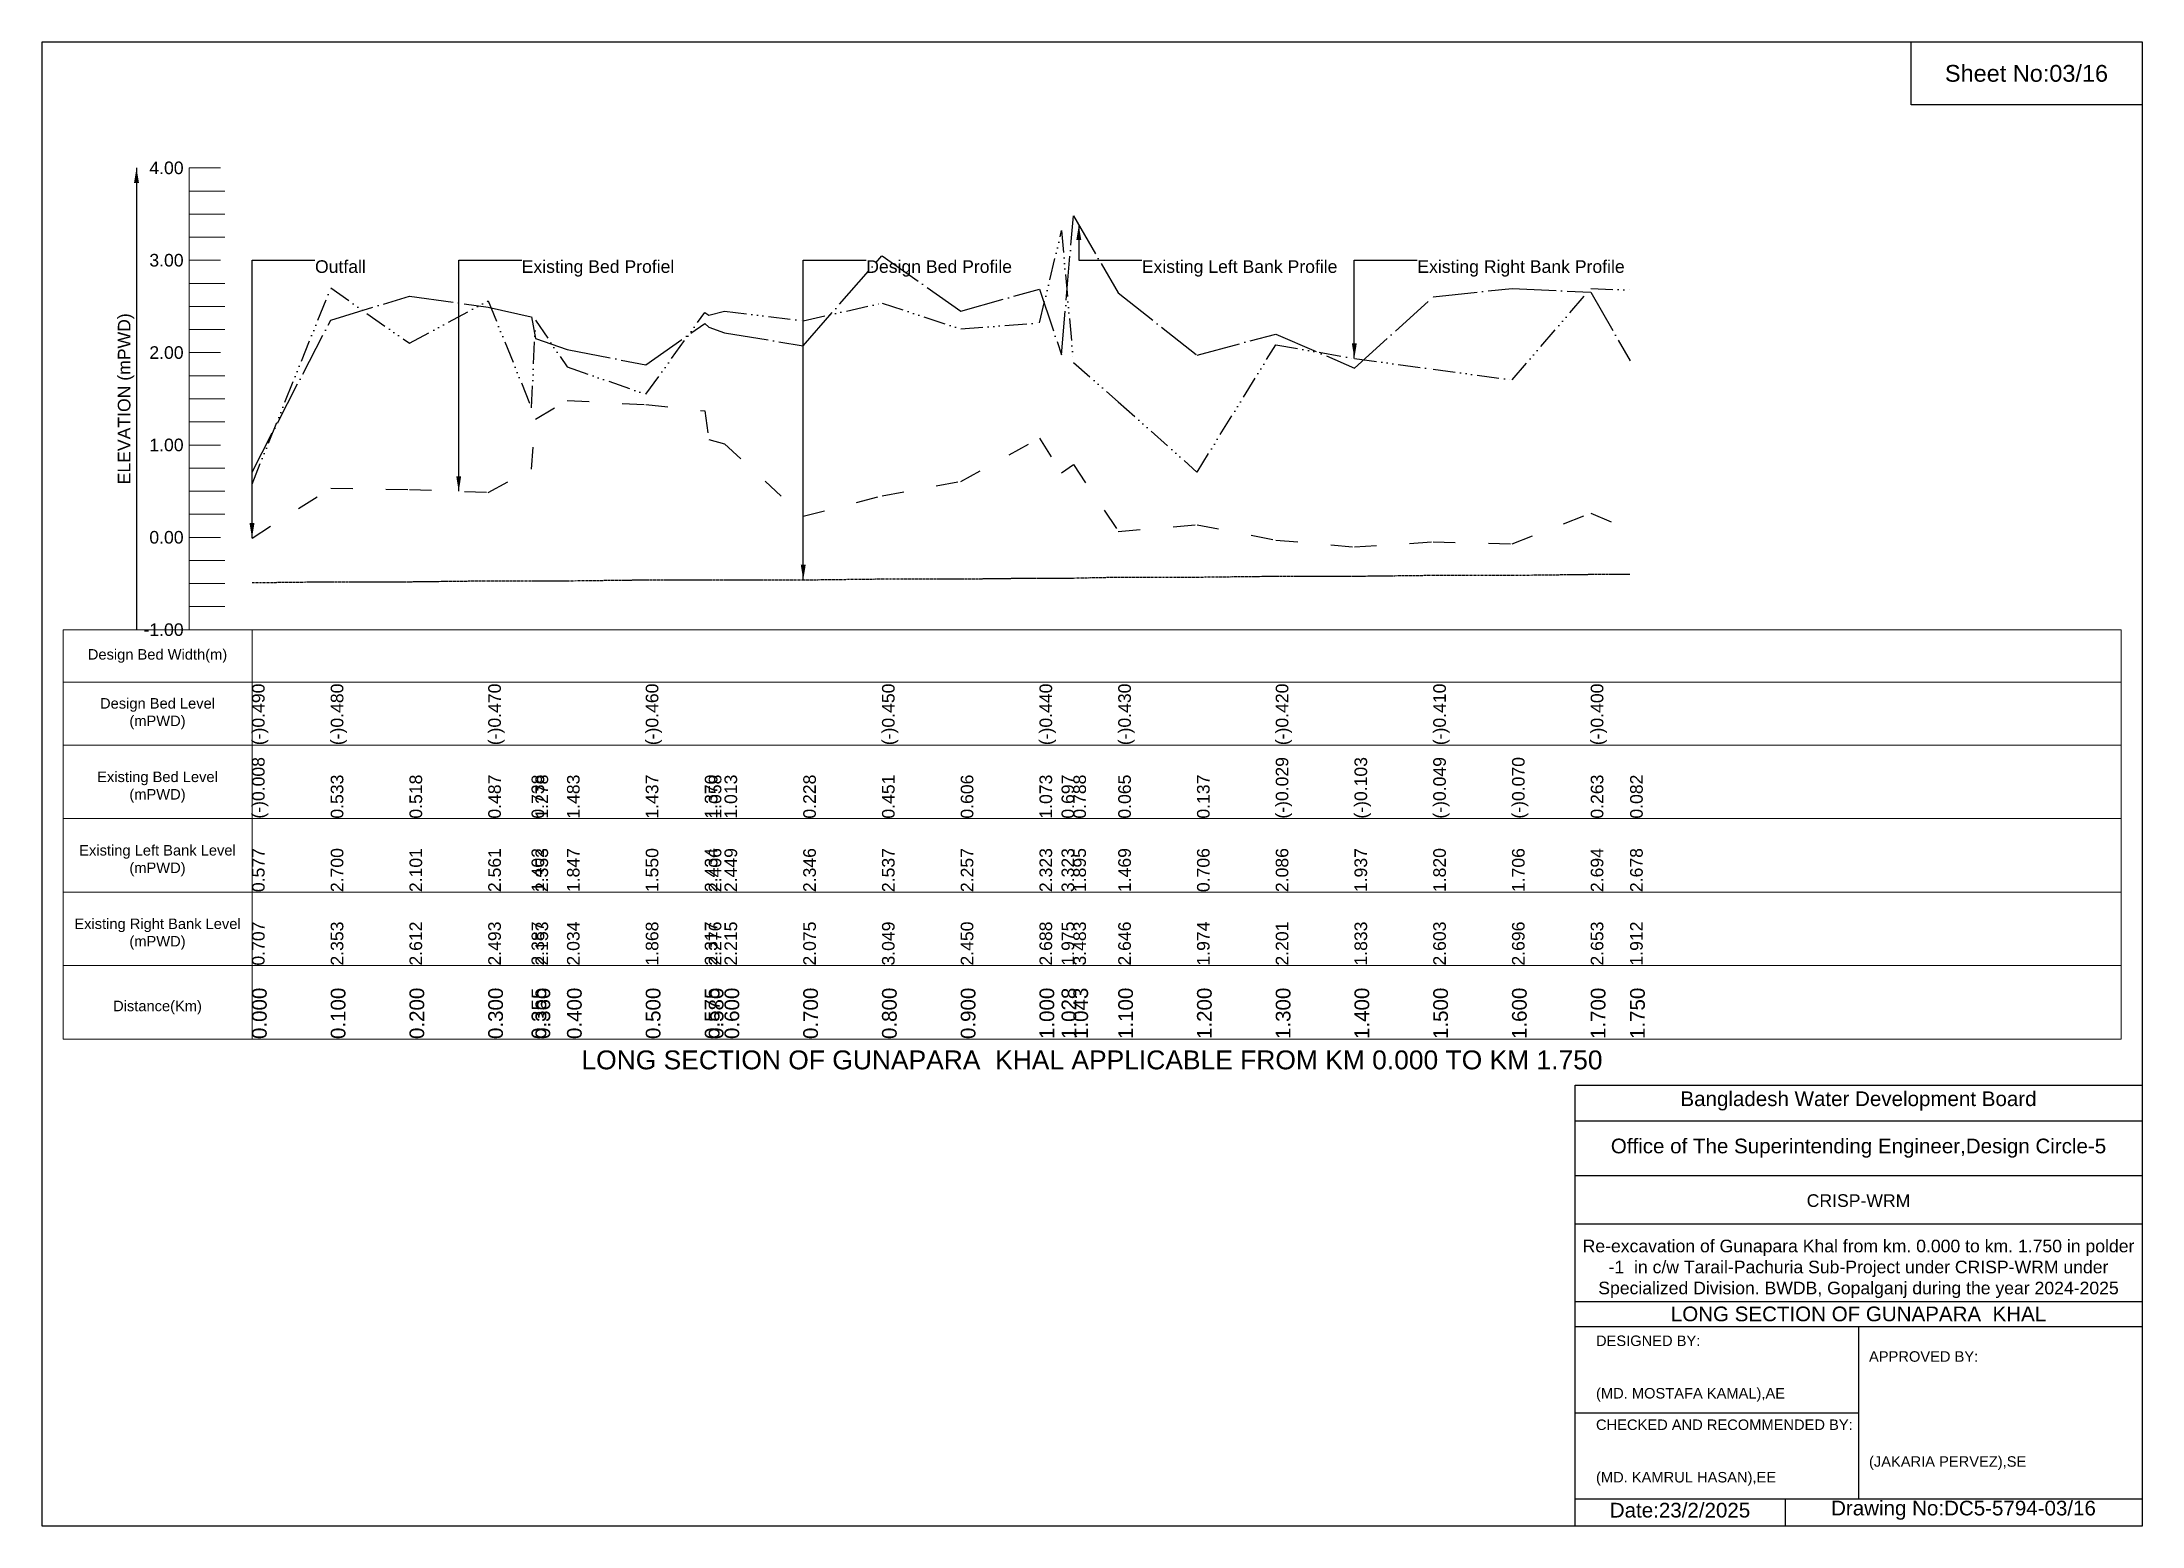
# Model space of a CAD drawing. Header units: inches. Extents: x 91000 to 268000, y -12452 to 3.
# Drawn here: x 120000 to 128000, y -5656 to 0 of the extents above; entities that cross this region are included whole.
import ezdxf

# ---------------------------------------------------------------- set-up
doc = ezdxf.new("R2010")
doc.units = ezdxf.units.IN
doc.header["$LTSCALE"] = 7
doc.header["$MEASUREMENT"] = 0
for name, pattern in [('ACAD_ISO03W100', [30, 12, -18]), ('ACAD_ISO04W100', [30, 24, -3, 0, -3]), ('ACAD_ISO14W100', [24, 12, -3, 0, -3, 0, -3, 0, -3]), ('CENTER', [2, 1.25, -0.25, 0.25, -0.25])]:
    doc.linetypes.add(name, pattern=pattern)
for name, color, linetype, lineweight in [('Design Bed Level Long Section', 7, 'CENTER', 25), ('Existing Bed Level for Long Section', 7, 'ACAD_ISO03W100', 25), ('Existing Left Bank of Long section', 7, 'ACAD_ISO04W100', 25), ('Existing Right Bank of Long Section', 7, 'ACAD_ISO14W100', 25), ('Long Section Border', 7, 'Continuous', 9), ('Long Section Labels', 7, 'Continuous', 9), ('Vscale for Long Section', 7, 'Continuous', 9)]:
    doc.layers.add(name, color=color, linetype=linetype, lineweight=lineweight)
doc.styles.get("Standard").update_dxf_attribs({"font": 'arial.ttf'})
doc.dimstyles.get("Standard").update_dxf_attribs({"dimtxt": 0.18, "dimasz": 0.18, "dimexe": 0.18, "dimexo": 0.0625, "dimgap": 0.09, "dimtad": 0, "dimtih": 1, "dimtoh": 1, "dimdec": 4, "dimzin": 0, "dimdsep": 46, "dimtxsty": 'Standard', "dimcen": 0.09, "dimadec": 0, "dimazin": 0, "dimtfac": 1, "dimtdec": 4, "dimtofl": 0, "dimtmove": 0, "dimatfit": 3, "dimfxl": 1, "dimtolj": 1, "dimtzin": 0, "dimarcsym": 0})

msp = doc.modelspace()

# ---------------------------------------------------------------- texts
at = {"attachment_point": 5}
for s, insert, char_height in [('Sheet No:03/16', (127560, -120), 64), ('Bangladesh Water Development Board', (126920, -4036), 56), ('Office of The Superintending Engineer,Design Circle-5', (126920, -4216), 56)]:
    msp.add_mtext(s, dxfattribs=dict(at, insert=insert, char_height=char_height))
for s, insert, char_height, width, attachment_point in [('CRISP-WRM', (126920, -4416), 48, 2240, 5), ('Re-excavation of Gunapara Khal from km. 0.000 to km. 1.750 in polder -1  in c/w Tarail-Pachuria Sub-Project under CRISP-WRM under Specialized Division. BWDB, Gopalganj during the year 2024-2025', (126920, -4676), 48, 2160, 5), ('LONG SECTION OF GUNAPARA  KHAL', (126920, -4848), 56, 2240, 5), ('DESIGNED BY:^J^J^J(MD. MOSTAFA KAMAL),AE', (125920, -5056), 40, 1120, 4), ('APPROVED BY:^J^J^J^J^J^J(JAKARIA PERVEZ),SE', (126960, -5216), 40, 1120, 4), ('CHECKED AND RECOMMENDED BY:^J^J^J(MD. KAMRUL HASAN),EE', (125920, -5376), 40, 1120, 4), ('Date:23/2/2025 ', (126240, -5596), 56, 1120, 5), ('Drawing No:DC5-5794-03/16', (127320, -5596), 56, 1760, 5)]:
    msp.add_mtext(s, dxfattribs=dict(insert=insert, char_height=char_height, width=width, attachment_point=attachment_point))
at = {"layer": 'Long Section Border', "attachment_point": 5}
for s, insert, char_height in [('Design Bed Width(m)', (120440, -2340), 40), ('Design Bed Level^J(mPWD)', (120440, -2560), 40), ('Existing Bed Level^J(mPWD)', (120440, -2840), 40), ('Existing Left Bank Level^J(mPWD)', (120440, -3120), 40), ('Existing Right Bank Level^J(mPWD)', (120440, -3400), 40), ('Distance(Km)', (120440, -3680), 40), ('LONG SECTION OF GUNAPARA  KHAL APPLICABLE FROM KM 0.000 TO KM 1.750', (124000, -3880), 72)]:
    msp.add_mtext(s, dxfattribs=dict(at, insert=insert, char_height=char_height))
at = {"layer": 'Long Section Labels', "char_height": 48, "attachment_point": 1}
for s, insert in [('Outfall', (121040, -832)), ('Existing Bed Profiel', (121827.5, -832)), ('Design Bed Profile', (123140, -832)), ('Existing Left Bank Profile', (124189.7, -832)), ('Existing Right Bank Profile', (125239.3, -832))]:
    msp.add_mtext(s, dxfattribs=dict(at, insert=insert))
at = {"layer": 'Vscale for Long Section', "char_height": 48, "attachment_point": 6}
for s, insert in [('4.00', (120539.4, -480)), ('3.00', (120539.4, -832)), ('2.00', (120539.4, -1184)), ('1.00', (120539.4, -1536)), ('0.00', (120539.4, -1888)), ('-1.00', (120539.4, -2240))]:
    msp.add_mtext(s, dxfattribs=dict(at, insert=insert))
at = {"layer": 'Vscale for Long Section', "rotation": 90}
for s, insert, char_height, attachment_point in [('ELEVATION (mPWD)', (120320, -1360), 48, 5), ('(-)0.490', (120800, -2680), 48, 1), ('(-)0.480', (121100, -2680), 48, 1), ('(-)0.480', (121100, -2680), 48, 1), ('(-)0.470', (121700, -2680), 48, 1), ('(-)0.470', (121700, -2680), 48, 1), ('(-)0.470', (121700, -2680), 48, 1), ('(-)0.470', (121700, -2680), 48, 1), ('(-)0.460', (122300, -2680), 48, 1), ('(-)0.460', (122300, -2680), 48, 1), ('(-)0.460', (122300, -2680), 48, 1), ('(-)0.460', (122300, -2680), 48, 1), ('(-)0.460', (122300, -2680), 48, 1), ('(-)0.450', (123200, -2680), 48, 1), ('(-)0.450', (123200, -2680), 48, 1), ('(-)0.440', (123800, -2680), 48, 1), ('(-)0.440', (123800, -2680), 48, 1), ('(-)0.440', (123800, -2680), 48, 1), ('(-)0.430', (124100, -2680), 48, 1), ('(-)0.430', (124100, -2680), 48, 1), ('(-)0.420', (124700, -2680), 48, 1), ('(-)0.420', (124700, -2680), 48, 1), ('(-)0.410', (125300, -2680), 48, 1), ('(-)0.410', (125300, -2680), 48, 1), ('(-)0.400', (125900, -2680), 48, 1), ('(-)0.400', (125900, -2680), 48, 1), ('(-)0.008', (120800, -2960), 48, 1), ('0.533', (121100, -2960), 48, 1), ('0.518', (121400, -2960), 48, 1), ('0.487', (121700, -2960), 48, 1), ('0.738', (121865, -2960), 48, 1), ('1.278', (121880, -2960), 48, 1), ('1.483', (122000, -2960), 48, 1), ('1.437', (122300, -2960), 48, 1), ('1.370', (122525, -2960), 48, 1), ('1.058', (122540, -2960), 48, 1), ('1.013', (122600, -2960), 48, 1), ('0.228', (122900, -2960), 48, 1), ('0.451', (123200, -2960), 48, 1), ('0.606', (123500, -2960), 48, 1), ('1.073', (123800, -2960), 48, 1), ('0.697', (123884, -2960), 48, 1), ('0.788', (123929, -2960), 48, 1), ('0.065', (124100, -2960), 48, 1), ('0.137', (124400, -2960), 48, 1), ('(-)0.029', (124700, -2960), 48, 1), ('(-)0.103', (125000, -2960), 48, 1), ('(-)0.049', (125300, -2960), 48, 1), ('(-)0.070', (125600, -2960), 48, 1), ('0.263', (125900, -2960), 48, 1), ('0.082', (126050, -2960), 48, 1), ('0.577', (120800, -3240), 48, 1), ('2.700', (121100, -3240), 48, 1), ('2.101', (121400, -3240), 48, 1), ('2.561', (121700, -3240), 48, 1), ('1.402', (121865, -3240), 48, 1), ('2.353', (121880, -3240), 48, 1), ('1.847', (122000, -3240), 48, 1), ('1.550', (122300, -3240), 48, 1), ('2.434', (122525, -3240), 48, 1), ('2.406', (122540, -3240), 48, 1), ('2.449', (122600, -3240), 48, 1), ('2.346', (122900, -3240), 48, 1), ('2.537', (123200, -3240), 48, 1), ('2.257', (123500, -3240), 48, 1), ('2.323', (123800, -3240), 48, 1), ('3.323', (123884, -3240), 48, 1), ('1.895', (123929, -3240), 48, 1), ('1.469', (124100, -3240), 48, 1), ('0.706', (124400, -3240), 48, 1), ('2.086', (124700, -3240), 48, 1), ('1.937', (125000, -3240), 48, 1), ('1.820', (125300, -3240), 48, 1), ('1.706', (125600, -3240), 48, 1), ('2.694', (125900, -3240), 48, 1), ('2.678', (126050, -3240), 48, 1), ('0.707', (120800, -3520), 48, 1), ('2.353', (121100, -3520), 48, 1), ('2.612', (121400, -3520), 48, 1), ('2.493', (121700, -3520), 48, 1), ('2.387', (121865, -3520), 48, 1), ('2.153', (121880, -3520), 48, 1), ('2.034', (122000, -3520), 48, 1), ('1.868', (122300, -3520), 48, 1), ('2.317', (122525, -3520), 48, 1), ('2.276', (122540, -3520), 48, 1), ('2.215', (122600, -3520), 48, 1), ('2.075', (122900, -3520), 48, 1), ('3.049', (123200, -3520), 48, 1), ('2.450', (123500, -3520), 48, 1), ('2.688', (123800, -3520), 48, 1), ('1.975', (123884, -3520), 48, 1), ('3.483', (123929, -3520), 48, 1), ('2.646', (124100, -3520), 48, 1), ('1.974', (124400, -3520), 48, 1), ('2.201', (124700, -3520), 48, 1), ('1.833', (125000, -3520), 48, 1), ('2.603', (125300, -3520), 48, 1), ('2.696', (125600, -3520), 48, 1), ('2.653', (125900, -3520), 48, 1), ('1.912', (126050, -3520), 48, 1), ('0.000', (120800, -3800), 56, 1), ('0.100', (121100, -3800), 56, 1), ('0.200', (121400, -3800), 56, 1), ('0.300', (121700, -3800), 56, 1), ('0.355', (121865, -3800), 56, 1), ('0.360', (121880, -3800), 56, 1), ('0.400', (122000, -3800), 56, 1), ('0.500', (122300, -3800), 56, 1), ('0.575', (122525, -3800), 56, 1), ('0.580', (122540, -3800), 56, 1), ('0.600', (122600, -3800), 56, 1), ('0.700', (122900, -3800), 56, 1), ('0.800', (123200, -3800), 56, 1), ('0.900', (123500, -3800), 56, 1), ('1.000', (123800, -3800), 56, 1), ('1.028', (123884, -3800), 56, 1), ('1.043', (123929, -3800), 56, 1), ('1.100', (124100, -3800), 56, 1), ('1.200', (124400, -3800), 56, 1), ('1.300', (124700, -3800), 56, 1), ('1.400', (125000, -3800), 56, 1), ('1.500', (125300, -3800), 56, 1), ('1.600', (125600, -3800), 56, 1), ('1.700', (125900, -3800), 56, 1), ('1.750', (126050, -3800), 56, 1)]:
    msp.add_mtext(s, dxfattribs=dict(at, insert=insert, char_height=char_height, attachment_point=attachment_point))

# ---------------------------------------------------------------- linework, layer by layer
for points in [[(120000, 0), (128000, 0), (128000, -5656), (120000, -5656)], [(127120, 0), (128000, 0), (128000, -240), (127120, -240)]]:
    msp.add_lwpolyline(points, close=True)
for points in [[(125840, -5656), (125840, -3976), (128000, -3976)], [(125840, -4112), (128000, -4112)], [(125840, -4320), (128000, -4320)], [(125840, -4504), (128000, -4504)], [(125840, -4800), (128000, -4800)], [(125840, -4896), (128000, -4896)], [(126920, -4896), (126920, -5552)], [(125840, -5224), (126920, -5224)], [(125840, -5552), (128000, -5552)], [(126640, -5552), (126640, -5656)]]:
    msp.add_lwpolyline(points)
at = {"layer": 'Design Bed Level Long Section'}
msp.add_lwpolyline([(120800, -2060.5), (121100, -2057), (121400, -2057), (121700, -2053.4), (121865, -2053.4), (121880, -2053.4), (122000, -2053.4), (122300, -2049.9), (122525, -2049.9), (122540, -2049.9), (122600, -2049.9), (122900, -2049.9), (123200, -2046.4), (123500, -2046.4), (123800, -2042.9), (123884, -2042.9), (123929, -2042.9), (124100, -2039.4), (124400, -2039.4), (124700, -2035.8), (125000, -2035.8), (125300, -2032.3), (125600, -2032.3), (125900, -2028.8), (126050, -2028.8)], dxfattribs=at)
at = {"layer": 'Existing Bed Level for Long Section'}
msp.add_lwpolyline([(120800, -1890.8), (121100, -1700.4), (121400, -1705.7), (121700, -1716.6), (121865, -1628.2), (121880, -1438.1), (122000, -1366), (122300, -1382.2), (122525, -1405.8), (122540, -1515.6), (122600, -1531.4), (122900, -1807.7), (123200, -1729.2), (123500, -1674.8), (123800, -1510.3), (123884, -1642.7), (123929, -1610.6), (124100, -1865.1), (124400, -1839.8), (124700, -1898.2), (125000, -1924.3), (125300, -1905.2), (125600, -1912.6), (125900, -1795.4), (126050, -1859.1)], dxfattribs=at)
at = {"layer": 'Existing Left Bank of Long section'}
msp.add_lwpolyline([(120800, -1639.1), (121100, -1059.7), (121400, -968.6), (121700, -1010.5), (121865, -1047.8), (121880, -1130.1), (122000, -1172), (122300, -1230.5), (122525, -1072.4), (122540, -1086.8), (122600, -1108.3), (122900, -1157.6), (123200, -814.8), (123500, -1025.6), (123800, -941.8), (123884, -1192.8), (123929, -662), (124100, -956.6), (124400, -1193.2), (124700, -1113.2), (125000, -1242.8), (125300, -971.7), (125600, -939), (125900, -954.1), (126050, -1215)], dxfattribs=at)
at = {"layer": 'Existing Right Bank of Long Section'}
msp.add_lwpolyline([(120800, -1684.9), (121100, -937.6), (121400, -1148.4), (121700, -986.5), (121865, -1394.5), (121880, -1059.7), (122000, -1237.9), (122300, -1342.4), (122525, -1031.2), (122540, -1041.1), (122600, -1026), (122900, -1062.2), (123200, -995), (123500, -1093.5), (123800, -1070.3), (123884, -718.3), (123929, -1221), (124100, -1370.9), (124400, -1639.5), (124700, -1153.7), (125000, -1206.2), (125300, -1247.4), (125600, -1287.5), (125900, -939.7), (126050, -945.3)], dxfattribs=at)
at = {"layer": 'Long Section Border'}
msp.add_lwpolyline([(120080, -2240), (127920, -2240), (127920, -3800), (120080, -3800)], close=True, dxfattribs=at)
for points in [[(120800, -2240), (120800, -3800)], [(120080, -2440), (127920, -2440)], [(120080, -2680), (127920, -2680)], [(120080, -2960), (127920, -2960)], [(120080, -3240), (127920, -3240)], [(120080, -3520), (127920, -3520)]]:
    msp.add_lwpolyline(points, dxfattribs=at)
at = {"layer": 'Vscale for Long Section'}
for points in [[(120560, -2240), (120560, -1888), (120560, -1536), (120560, -1184), (120560, -832), (120560, -480)], [(120560, -480), (120680, -480)], [(120560, -568), (120696, -568)], [(120560, -656), (120696, -656)], [(120560, -744), (120696, -744)], [(120560, -832), (120680, -832)], [(120560, -920), (120696, -920)], [(120560, -1008), (120696, -1008)], [(120560, -1096), (120696, -1096)], [(120560, -1184), (120680, -1184)], [(120560, -1272), (120696, -1272)], [(120560, -1360), (120696, -1360)], [(120560, -1448), (120696, -1448)], [(120560, -1536), (120680, -1536)], [(120560, -1624), (120696, -1624)], [(120560, -1712), (120696, -1712)], [(120560, -1800), (120696, -1800)], [(120560, -1888), (120680, -1888)], [(120560, -1976), (120696, -1976)], [(120560, -2064), (120696, -2064)], [(120560, -2152), (120696, -2152)], [(120560, -2240), (120680, -2240)]]:
    msp.add_lwpolyline(points, dxfattribs=at)

msp.set_redraw_order([(e.dxf.handle, doc.entitydb.next_handle()) for e in msp.query("TEXT MTEXT ATTDEF DIMENSION ARC_DIMENSION")])  # texts and dimensions are drawn at this point

# ---------------------------------------------------------------- leaders
at = {"layer": 'Long Section Labels', "annotation_type": 0, "has_hookline": 1, "hookline_direction": 0}
for points, text_width in [([(123949.7, -697.6), (123949.7, -832), (124189.6, -832)], 737.4), ([(120800, -1890.8), (120800, -832), (121039.9, -832)], 185.8), ([(121587.5, -1712.5), (121587.5, -832), (121827.4, -832)], 571.4), ([(122900, -2049.9), (122900, -832), (123139.9, -832)], 547.4), ([(124999.3, -1206.1), (124999.3, -832), (125239.2, -832)], 782)]:
    msp.add_leader(points, dimstyle='Standard', override={"dimasz": 57.6}, dxfattribs=dict(at, text_width=text_width))
at = {"layer": 'Vscale for Long Section'}
msp.add_leader([(120360, -480), (120360, -2240)], dimstyle='Standard', override={"dimasz": 57.6}, dxfattribs=at)

doc.saveas('drawing.dxf')
